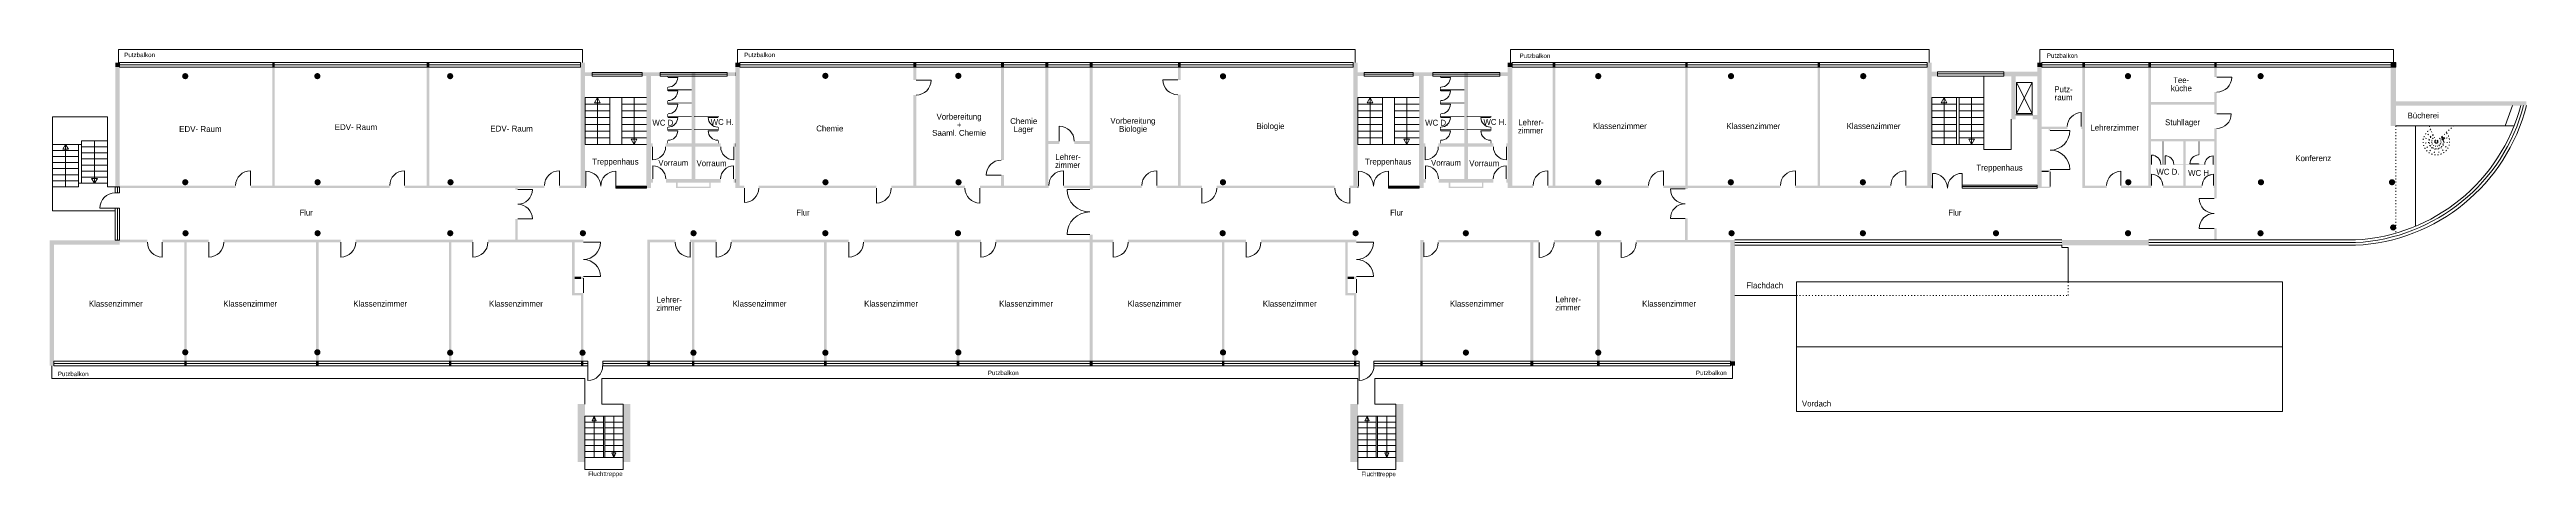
# Model space of a CAD drawing. Header units: inches. Extents: x 6025 to 173895, y 48950 to 78000.
import ezdxf

# ---------------------------------------------------------------- set-up
doc = ezdxf.new("R2010")
doc.units = ezdxf.units.IN
doc.header["$LTSCALE"] = 150
doc.header["$MEASUREMENT"] = 0
doc.header["$PDMODE"] = 34
doc.header["$PDSIZE"] = 5
for name, pattern in [('Punktlinie', [1.4, 0.4, -1]), ('Standardmuster', [0]), ('Volllinie', [0])]:
    doc.linetypes.add(name, pattern=pattern)
doc.layers.add('Grundebene', color=7, linetype='Continuous')
doc.styles.add('ARIAL', font='arial.ttf', dxfattribs={"height": 0.2})

# ---------------------------------------------------------------- blocks, each defined once
blk = doc.blocks.new('door-7B')
at = {"layer": 'Grundebene', "color": 18, "linetype": 'Standardmuster', "lineweight": 13, "true_color": 0x000000}
blk.add_line((10474, 67231), (9435, 67231), dxfattribs=at)
blk.add_arc((10474, 67231), 1039, 90, 180, dxfattribs=at)
blk = doc.blocks.new('win-83')
at = {"layer": 'Grundebene', "color": 18, "linetype": 'Standardmuster', "lineweight": 13, "true_color": 0x000000}
for p, q in [((10774, 67231), (10474, 67231)), ((10474, 65050), (10474, 67231)), ((10624, 65050), (10624, 67231)), ((10774, 65050), (10774, 67231)), ((10474, 65050), (10774, 65050))]:
    blk.add_line(p, q, dxfattribs=at)
blk = doc.blocks.new('win-8E')
at = {"layer": 'Grundebene', "color": 18, "linetype": 'Standardmuster', "lineweight": 13, "true_color": 0x000000}
for p, q in [((10774, 68677), (10474, 68677)), ((10474, 68270), (10474, 68677)), ((10474, 68270), (10774, 68270)), ((10624, 68270), (10624, 68677)), ((10774, 68270), (10774, 68677))]:
    blk.add_line(p, q, dxfattribs=at)
blk = doc.blocks.new('win-99')
at = {"layer": 'Grundebene', "color": 18, "linetype": 'Standardmuster', "lineweight": 13, "true_color": 0x000000}
for p, q in [((105154, 77110), (105154, 76810)), ((133285, 77110), (105154, 77110)), ((133285, 76960), (105154, 76960)), ((133285, 76810), (105154, 76810)), ((133285, 76810), (133285, 77110))]:
    blk.add_line(p, q, dxfattribs=at)
blk = doc.blocks.new('win-A4')
at = {"layer": 'Grundebene', "color": 18, "linetype": 'Standardmuster', "lineweight": 13, "true_color": 0x000000}
for p, q in [((52804, 77110), (52804, 76810)), ((94383, 77110), (52804, 77110)), ((94383, 76960), (52804, 76960)), ((94383, 76810), (52804, 76810)), ((94383, 76810), (94383, 77110))]:
    blk.add_line(p, q, dxfattribs=at)
blk = doc.blocks.new('win-AF')
at = {"layer": 'Grundebene', "color": 18, "linetype": 'Standardmuster', "lineweight": 13, "true_color": 0x000000}
for p, q in [((10774, 77110), (10774, 76810)), ((42016, 77110), (10774, 77110)), ((42016, 76960), (10774, 76960)), ((42016, 76810), (10774, 76810)), ((42016, 76810), (42016, 77110))]:
    blk.add_line(p, q, dxfattribs=at)
blk = doc.blocks.new('door-125')
at = {"layer": 'Grundebene', "color": 18, "linetype": 'Standardmuster', "lineweight": 13, "true_color": 0x000000}
for p, q in [((133648, 68590), (133648, 69593)), ((135655, 68590), (135655, 69593))]:
    blk.add_line(p, q, dxfattribs=at)
for centre, start, end in [((133648, 68590), 0, 90), ((135655, 68590), 90, 180)]:
    blk.add_arc(centre, 1003, start, end, dxfattribs=at)
blk = doc.blocks.new('door-172')
at = {"layer": 'Grundebene', "color": 18, "linetype": 'Standardmuster', "lineweight": 13, "true_color": 0x000000}
blk.add_line((99165.428051, 64900), (99165.428051, 63925.428051), dxfattribs=at)
blk.add_arc((99165.428051, 64900), 974.571949, 270, 0, dxfattribs=at)
blk = doc.blocks.new('door-1AB')
at = {"layer": 'Grundebene', "color": 18, "linetype": 'Standardmuster', "lineweight": 13, "true_color": 0x000000}
for p, q in [((94734, 68720), (94734, 69735)), ((96764, 68720), (96764, 69735))]:
    blk.add_line(p, q, dxfattribs=at)
for centre, start, end in [((94734, 68720), 0, 90), ((96764, 68720), 90, 180)]:
    blk.add_arc(centre, 1015, start, end, dxfattribs=at)
blk = doc.blocks.new('win-1B5')
at = {"layer": 'Grundebene', "color": 18, "linetype": 'Standardmuster', "lineweight": 13, "true_color": 0x000000}
for p, q in [((96764, 68720), (96764, 68590)), ((96764, 68720), (98845, 68720)), ((96764, 68655), (98845, 68655)), ((96764, 68590), (98845, 68590)), ((98845, 68590), (98845, 68720))]:
    blk.add_line(p, q, dxfattribs=at)
blk = doc.blocks.new('door-1C0')
at = {"layer": 'Grundebene', "color": 18, "linetype": 'Standardmuster', "lineweight": 13, "true_color": 0x000000}
blk.add_line((99261, 71398), (99261, 70513), dxfattribs=at)
blk.add_arc((99261, 71398), 885, 270, 0, dxfattribs=at)
blk = doc.blocks.new('door-1C8')
at = {"layer": 'Grundebene', "color": 18, "linetype": 'Standardmuster', "lineweight": 13, "true_color": 0x000000}
blk.add_line((99280, 69210), (99280, 70095), dxfattribs=at)
blk.add_arc((99280, 69210), 885, 0, 90, dxfattribs=at)
blk = doc.blocks.new('door-1D0')
at = {"layer": 'Grundebene', "color": 18, "linetype": 'Standardmuster', "lineweight": 13, "true_color": 0x000000}
blk.add_line((104753, 69210), (104753, 70095), dxfattribs=at)
blk.add_arc((104753, 69210), 885, 90, 180, dxfattribs=at)
blk = doc.blocks.new('door-1D8')
at = {"layer": 'Grundebene', "color": 18, "linetype": 'Standardmuster', "lineweight": 13, "true_color": 0x000000}
blk.add_line((104762, 71398), (104762, 70513), dxfattribs=at)
blk.add_arc((104762, 71398), 885, 180, 270, dxfattribs=at)
blk = doc.blocks.new('win-1F9')
at = {"layer": 'Grundebene', "color": 18, "linetype": 'Standardmuster', "lineweight": 13, "true_color": 0x000000}
for p, q in [((99769, 76439), (99769, 76199)), ((99769, 76439), (104323, 76439)), ((99769, 76319), (104323, 76319)), ((99769, 76199), (104323, 76199)), ((104323, 76199), (104323, 76439))]:
    blk.add_line(p, q, dxfattribs=at)
blk = doc.blocks.new('door-21D')
at = {"layer": 'Grundebene', "color": 18, "linetype": 'Standardmuster', "lineweight": 13, "true_color": 0x000000}
blk.add_line((100310, 72488), (100964, 72488), dxfattribs=at)
blk.add_arc((100310, 72488), 654, 270, 0, dxfattribs=at)
blk = doc.blocks.new('door-230')
at = {"layer": 'Grundebene', "color": 18, "linetype": 'Standardmuster', "lineweight": 13, "true_color": 0x000000}
blk.add_line((100310, 73385), (100964, 73385), dxfattribs=at)
blk.add_arc((100310, 73385), 654, 270, 0, dxfattribs=at)
blk = doc.blocks.new('door-243')
at = {"layer": 'Grundebene', "color": 18, "linetype": 'Standardmuster', "lineweight": 13, "true_color": 0x000000}
blk.add_line((100310, 74286), (100964, 74286), dxfattribs=at)
blk.add_arc((100310, 74286), 654, 270, 0, dxfattribs=at)
blk = doc.blocks.new('door-256')
at = {"layer": 'Grundebene', "color": 18, "linetype": 'Standardmuster', "lineweight": 13, "true_color": 0x000000}
blk.add_line((100310, 75187), (100964, 75187), dxfattribs=at)
blk.add_arc((100310, 75187), 654, 270, 0, dxfattribs=at)
blk = doc.blocks.new('door-269')
at = {"layer": 'Grundebene', "color": 18, "linetype": 'Standardmuster', "lineweight": 13, "true_color": 0x000000}
blk.add_line((100310, 76098), (100964, 76098), dxfattribs=at)
blk.add_arc((100310, 76098), 654, 270, 0, dxfattribs=at)
blk = doc.blocks.new('door-287')
at = {"layer": 'Grundebene', "color": 18, "linetype": 'Standardmuster', "lineweight": 13, "true_color": 0x000000}
blk.add_line((103685, 73385), (103031, 73385), dxfattribs=at)
blk.add_arc((103685, 73385), 654, 180, 270, dxfattribs=at)
blk = doc.blocks.new('door-28F')
at = {"layer": 'Grundebene', "color": 18, "linetype": 'Standardmuster', "lineweight": 13, "true_color": 0x000000}
blk.add_line((103685, 72488), (103031, 72488), dxfattribs=at)
blk.add_arc((103685, 72488), 654, 180, 270, dxfattribs=at)
blk = doc.blocks.new('door-2E0')
at = {"layer": 'Grundebene', "color": 18, "linetype": 'Standardmuster', "lineweight": 13, "true_color": 0x000000}
for p, q in [((94595, 64917), (95761, 64917)), ((94595, 62586), (95761, 62586))]:
    blk.add_line(p, q, dxfattribs=at)
for centre, start, end in [((94595, 64917), 270, 0), ((94595, 62586), 0, 90)]:
    blk.add_arc(centre, 1166, start, end, dxfattribs=at)
blk = doc.blocks.new('door-2EA')
at = {"layer": 'Grundebene', "color": 18, "linetype": 'Standardmuster', "lineweight": 13, "true_color": 0x000000}
blk.add_line((87115, 64915), (87115, 63905), dxfattribs=at)
blk.add_arc((87115, 64915), 1010, 270, 0, dxfattribs=at)
blk = doc.blocks.new('door-2F2')
at = {"layer": 'Grundebene', "color": 18, "linetype": 'Standardmuster', "lineweight": 13, "true_color": 0x000000}
blk.add_line((78113, 64915), (78113, 63905), dxfattribs=at)
blk.add_arc((78113, 64915), 1010, 270, 0, dxfattribs=at)
blk = doc.blocks.new('door-2FA')
at = {"layer": 'Grundebene', "color": 18, "linetype": 'Standardmuster', "lineweight": 13, "true_color": 0x000000}
blk.add_line((69147, 64915), (69147, 63905), dxfattribs=at)
blk.add_arc((69147, 64915), 1010, 270, 0, dxfattribs=at)
blk = doc.blocks.new('door-302')
at = {"layer": 'Grundebene', "color": 18, "linetype": 'Standardmuster', "lineweight": 13, "true_color": 0x000000}
blk.add_line((60187, 64915), (60187, 63905), dxfattribs=at)
blk.add_arc((60187, 64915), 1010, 270, 0, dxfattribs=at)
blk = doc.blocks.new('door-30A')
at = {"layer": 'Grundebene', "color": 18, "linetype": 'Standardmuster', "lineweight": 13, "true_color": 0x000000}
blk.add_line((51215, 64915), (51215, 63905), dxfattribs=at)
blk.add_arc((51215, 64915), 1010, 270, 0, dxfattribs=at)
blk = doc.blocks.new('door-312')
at = {"layer": 'Grundebene', "color": 18, "linetype": 'Standardmuster', "lineweight": 13, "true_color": 0x000000}
blk.add_line((49442, 64915), (49442, 63905), dxfattribs=at)
blk.add_arc((49442, 64915), 1010, 180, 270, dxfattribs=at)
blk = doc.blocks.new('door-36C')
at = {"layer": 'Grundebene', "color": 18, "linetype": 'Standardmuster', "lineweight": 13, "true_color": 0x000000}
for p, q in [((42367, 68720), (42367, 69735)), ((44397, 68720), (44397, 69735))]:
    blk.add_line(p, q, dxfattribs=at)
for centre, start, end in [((42367, 68720), 0, 90), ((44397, 68720), 90, 180)]:
    blk.add_arc(centre, 1015, start, end, dxfattribs=at)
blk = doc.blocks.new('win-376')
at = {"layer": 'Grundebene', "color": 18, "linetype": 'Standardmuster', "lineweight": 13, "true_color": 0x000000}
for p, q in [((44397, 68720), (44397, 68590)), ((44397, 68720), (46478, 68720)), ((44397, 68655), (46478, 68655)), ((44397, 68590), (46478, 68590)), ((46478, 68590), (46478, 68720))]:
    blk.add_line(p, q, dxfattribs=at)
blk = doc.blocks.new('door-381')
at = {"layer": 'Grundebene', "color": 18, "linetype": 'Standardmuster', "lineweight": 13, "true_color": 0x000000}
blk.add_line((46894, 71398), (46894, 70513), dxfattribs=at)
blk.add_arc((46894, 71398), 885, 270, 0, dxfattribs=at)
blk = doc.blocks.new('door-389')
at = {"layer": 'Grundebene', "color": 18, "linetype": 'Standardmuster', "lineweight": 13, "true_color": 0x000000}
blk.add_line((46913, 69210), (46913, 70095), dxfattribs=at)
blk.add_arc((46913, 69210), 885, 0, 90, dxfattribs=at)
blk = doc.blocks.new('door-391')
at = {"layer": 'Grundebene', "color": 18, "linetype": 'Standardmuster', "lineweight": 13, "true_color": 0x000000}
blk.add_line((52386, 69210), (52386, 70095), dxfattribs=at)
blk.add_arc((52386, 69210), 885, 90, 180, dxfattribs=at)
blk = doc.blocks.new('door-399')
at = {"layer": 'Grundebene', "color": 18, "linetype": 'Standardmuster', "lineweight": 13, "true_color": 0x000000}
blk.add_line((52395, 71398), (52395, 70513), dxfattribs=at)
blk.add_arc((52395, 71398), 885, 180, 270, dxfattribs=at)
blk = doc.blocks.new('win-3BA')
at = {"layer": 'Grundebene', "color": 18, "linetype": 'Standardmuster', "lineweight": 13, "true_color": 0x000000}
for p, q in [((47402, 76439), (47402, 76199)), ((47402, 76439), (51956, 76439)), ((47402, 76319), (51956, 76319)), ((47402, 76199), (51956, 76199)), ((51956, 76199), (51956, 76439))]:
    blk.add_line(p, q, dxfattribs=at)
blk = doc.blocks.new('door-3DE')
at = {"layer": 'Grundebene', "color": 18, "linetype": 'Standardmuster', "lineweight": 13, "true_color": 0x000000}
blk.add_line((47943, 72488), (48597, 72488), dxfattribs=at)
blk.add_arc((47943, 72488), 654, 270, 0, dxfattribs=at)
blk = doc.blocks.new('door-3F1')
at = {"layer": 'Grundebene', "color": 18, "linetype": 'Standardmuster', "lineweight": 13, "true_color": 0x000000}
blk.add_line((47943, 73385), (48597, 73385), dxfattribs=at)
blk.add_arc((47943, 73385), 654, 270, 0, dxfattribs=at)
blk = doc.blocks.new('door-404')
at = {"layer": 'Grundebene', "color": 18, "linetype": 'Standardmuster', "lineweight": 13, "true_color": 0x000000}
blk.add_line((47943, 74286), (48597, 74286), dxfattribs=at)
blk.add_arc((47943, 74286), 654, 270, 0, dxfattribs=at)
blk = doc.blocks.new('door-417')
at = {"layer": 'Grundebene', "color": 18, "linetype": 'Standardmuster', "lineweight": 13, "true_color": 0x000000}
blk.add_line((47943, 75187), (48597, 75187), dxfattribs=at)
blk.add_arc((47943, 75187), 654, 270, 0, dxfattribs=at)
blk = doc.blocks.new('door-42A')
at = {"layer": 'Grundebene', "color": 18, "linetype": 'Standardmuster', "lineweight": 13, "true_color": 0x000000}
blk.add_line((47943, 76098), (48597, 76098), dxfattribs=at)
blk.add_arc((47943, 76098), 654, 270, 0, dxfattribs=at)
blk = doc.blocks.new('door-448')
at = {"layer": 'Grundebene', "color": 18, "linetype": 'Standardmuster', "lineweight": 13, "true_color": 0x000000}
blk.add_line((51318, 73385), (50664, 73385), dxfattribs=at)
blk.add_arc((51318, 73385), 654, 180, 270, dxfattribs=at)
blk = doc.blocks.new('door-450')
at = {"layer": 'Grundebene', "color": 18, "linetype": 'Standardmuster', "lineweight": 13, "true_color": 0x000000}
blk.add_line((51318, 72488), (50664, 72488), dxfattribs=at)
blk.add_arc((51318, 72488), 654, 180, 270, dxfattribs=at)
blk = doc.blocks.new('door-473')
at = {"layer": 'Grundebene', "color": 18, "linetype": 'Standardmuster', "lineweight": 13, "true_color": 0x000000}
for p, q in [((42204, 64917), (43370, 64917)), ((42204, 62586), (43370, 62586))]:
    blk.add_line(p, q, dxfattribs=at)
for centre, start, end in [((42204, 64917), 270, 0), ((42204, 62586), 0, 90)]:
    blk.add_arc(centre, 1166, start, end, dxfattribs=at)
blk = doc.blocks.new('door-4AB')
at = {"layer": 'Grundebene', "color": 18, "linetype": 'Standardmuster', "lineweight": 13, "true_color": 0x000000}
blk.add_line((34722, 64915), (34722, 63905), dxfattribs=at)
blk.add_arc((34722, 64915), 1010, 270, 0, dxfattribs=at)
blk = doc.blocks.new('door-4B3')
at = {"layer": 'Grundebene', "color": 18, "linetype": 'Standardmuster', "lineweight": 13, "true_color": 0x000000}
blk.add_line((25763, 64915), (25763, 63905), dxfattribs=at)
blk.add_arc((25763, 64915), 1010, 270, 0, dxfattribs=at)
blk = doc.blocks.new('door-4BB')
at = {"layer": 'Grundebene', "color": 18, "linetype": 'Standardmuster', "lineweight": 13, "true_color": 0x000000}
blk.add_line((16821, 64915), (16821, 63905), dxfattribs=at)
blk.add_arc((16821, 64915), 1010, 270, 0, dxfattribs=at)
blk = doc.blocks.new('door-4C3')
at = {"layer": 'Grundebene', "color": 18, "linetype": 'Standardmuster', "lineweight": 13, "true_color": 0x000000}
blk.add_line((13666, 64915), (13666, 63905), dxfattribs=at)
blk.add_arc((13666, 64915), 1010, 180, 270, dxfattribs=at)
blk = doc.blocks.new('door-4EB')
at = {"layer": 'Grundebene', "color": 18, "linetype": 'Standardmuster', "lineweight": 13, "true_color": 0x000000}
blk.add_line((40578, 68760), (40578, 69770), dxfattribs=at)
blk.add_arc((40578, 68760), 1010, 90, 180, dxfattribs=at)
blk = doc.blocks.new('door-4F3')
at = {"layer": 'Grundebene', "color": 18, "linetype": 'Standardmuster', "lineweight": 13, "true_color": 0x000000}
blk.add_line((30092, 68760), (30092, 69770), dxfattribs=at)
blk.add_arc((30092, 68760), 1010, 90, 180, dxfattribs=at)
blk = doc.blocks.new('door-4FB')
at = {"layer": 'Grundebene', "color": 18, "linetype": 'Standardmuster', "lineweight": 13, "true_color": 0x000000}
blk.add_line((19649, 68760), (19649, 69770), dxfattribs=at)
blk.add_arc((19649, 68760), 1010, 90, 180, dxfattribs=at)
blk = doc.blocks.new('door-50C')
at = {"layer": 'Grundebene', "color": 18, "linetype": 'Standardmuster', "lineweight": 13, "true_color": 0x000000}
for p, q in [((37760, 68491), (38754, 68491)), ((37760, 66503), (38754, 66503))]:
    blk.add_line(p, q, dxfattribs=at)
for centre, start, end in [((37760, 68491), 270, 0), ((37760, 66503), 0, 90)]:
    blk.add_arc(centre, 994, start, end, dxfattribs=at)
blk = doc.blocks.new('win-583')
at = {"layer": 'Grundebene', "color": 18, "linetype": 'Standardmuster', "lineweight": 13, "true_color": 0x000000}
for p, q in [((135655, 68790), (135655, 68590)), ((135655, 68790), (140745, 68790)), ((135655, 68690), (140745, 68690)), ((135655, 68590), (140745, 68590)), ((140745, 68590), (140745, 68790))]:
    blk.add_line(p, q, dxfattribs=at)
blk = doc.blocks.new('door-597')
at = {"layer": 'Grundebene', "color": 18, "linetype": 'Standardmuster', "lineweight": 13, "true_color": 0x000000}
blk.add_line((42502, 56540), (42502, 55530), dxfattribs=at)
blk.add_arc((42502, 56540), 1010, 270, 0, dxfattribs=at)
blk = doc.blocks.new('win-5AC')
at = {"layer": 'Grundebene', "color": 18, "linetype": 'Standardmuster', "lineweight": 13, "true_color": 0x000000}
for p, q in [((42803, 76439), (42803, 76199)), ((42803, 76439), (46194, 76439)), ((42803, 76319), (46194, 76319)), ((42803, 76199), (46194, 76199)), ((46194, 76199), (46194, 76439))]:
    blk.add_line(p, q, dxfattribs=at)
blk = doc.blocks.new('door-5B7')
at = {"layer": 'Grundebene', "color": 18, "linetype": 'Standardmuster', "lineweight": 13, "true_color": 0x000000}
blk.add_line((53116, 68590), (53116, 67616), dxfattribs=at)
blk.add_arc((53116, 68590), 974, 270, 0, dxfattribs=at)
blk = doc.blocks.new('door-5CA')
at = {"layer": 'Grundebene', "color": 18, "linetype": 'Standardmuster', "lineweight": 13, "true_color": 0x000000}
blk.add_line((94787, 56540), (94787, 55540), dxfattribs=at)
blk.add_arc((94787, 56540), 1000, 270, 0, dxfattribs=at)
blk = doc.blocks.new('door-5F2')
at = {"layer": 'Grundebene', "color": 18, "linetype": 'Standardmuster', "lineweight": 13, "true_color": 0x000000}
blk.add_line((94143, 68590), (94143, 67580), dxfattribs=at)
blk.add_arc((94143, 68590), 1010, 180, 270, dxfattribs=at)
blk = doc.blocks.new('door-5FA')
at = {"layer": 'Grundebene', "color": 18, "linetype": 'Standardmuster', "lineweight": 13, "true_color": 0x000000}
blk.add_line((81061, 68760), (81061, 69770), dxfattribs=at)
blk.add_arc((81061, 68760), 1010, 90, 180, dxfattribs=at)
blk = doc.blocks.new('door-602')
at = {"layer": 'Grundebene', "color": 18, "linetype": 'Standardmuster', "lineweight": 13, "true_color": 0x000000}
blk.add_line((74755, 68760), (74755, 69770), dxfattribs=at)
blk.add_arc((74755, 68760), 1010, 90, 180, dxfattribs=at)
blk = doc.blocks.new('door-60A')
at = {"layer": 'Grundebene', "color": 18, "linetype": 'Standardmuster', "lineweight": 13, "true_color": 0x000000}
blk.add_line((70514, 69478), (69504, 69478), dxfattribs=at)
blk.add_arc((70514, 69478), 1010, 90, 180, dxfattribs=at)
blk = doc.blocks.new('door-612')
at = {"layer": 'Grundebene', "color": 18, "linetype": 'Standardmuster', "lineweight": 13, "true_color": 0x000000}
blk.add_line((62063, 68590), (62063, 67580), dxfattribs=at)
blk.add_arc((62063, 68590), 1010, 270, 0, dxfattribs=at)
blk = doc.blocks.new('door-61A')
at = {"layer": 'Grundebene', "color": 18, "linetype": 'Standardmuster', "lineweight": 13, "true_color": 0x000000}
blk.add_line((64760, 75917), (65770, 75917), dxfattribs=at)
blk.add_arc((64760, 75917), 1010, 270, 0, dxfattribs=at)
blk = doc.blocks.new('door-622')
at = {"layer": 'Grundebene', "color": 18, "linetype": 'Standardmuster', "lineweight": 13, "true_color": 0x000000}
blk.add_line((82495, 75933), (81485, 75933), dxfattribs=at)
blk.add_arc((82495, 75933), 1010, 180, 270, dxfattribs=at)
blk = doc.blocks.new('door-633')
at = {"layer": 'Grundebene', "color": 18, "linetype": 'Standardmuster', "lineweight": 13, "true_color": 0x000000}
blk.add_line((74460, 71783), (74460, 72793), dxfattribs=at)
blk.add_arc((74460, 71783), 1010, 0, 90, dxfattribs=at)
blk = doc.blocks.new('door-63B')
at = {"layer": 'Grundebene', "color": 18, "linetype": 'Standardmuster', "lineweight": 13, "true_color": 0x000000}
for p, q in [((76521, 68504), (74987, 68504)), ((76521, 65436), (74987, 65436))]:
    blk.add_line(p, q, dxfattribs=at)
for centre, start, end in [((76521, 68504), 180, 270), ((76521, 65436), 90, 180)]:
    blk.add_arc(centre, 1534, start, end, dxfattribs=at)
blk = doc.blocks.new('door-645')
at = {"layer": 'Grundebene', "color": 18, "linetype": 'Standardmuster', "lineweight": 13, "true_color": 0x000000}
blk.add_line((106981, 64900), (106981, 63890), dxfattribs=at)
blk.add_arc((106981, 64900), 1010, 270, 0, dxfattribs=at)
blk = doc.blocks.new('door-64D')
at = {"layer": 'Grundebene', "color": 18, "linetype": 'Standardmuster', "lineweight": 13, "true_color": 0x000000}
blk.add_line((112550, 64900), (112550, 63890), dxfattribs=at)
blk.add_arc((112550, 64900), 1010, 270, 0, dxfattribs=at)
blk = doc.blocks.new('win-65F')
at = {"layer": 'Grundebene', "color": 18, "linetype": 'Standardmuster', "lineweight": 13, "true_color": 0x000000}
for p, q in [((95120, 76439), (95120, 76199)), ((95120, 76439), (98447, 76439)), ((95120, 76319), (98447, 76319)), ((95120, 76199), (98447, 76199)), ((98447, 76199), (98447, 76439))]:
    blk.add_line(p, q, dxfattribs=at)
blk = doc.blocks.new('door-68E')
at = {"layer": 'Grundebene', "color": 18, "linetype": 'Standardmuster', "lineweight": 13, "true_color": 0x000000}
blk.add_line((107579, 68760), (107579, 69770), dxfattribs=at)
blk.add_arc((107579, 68760), 1010, 90, 180, dxfattribs=at)
blk = doc.blocks.new('door-696')
at = {"layer": 'Grundebene', "color": 18, "linetype": 'Standardmuster', "lineweight": 13, "true_color": 0x000000}
blk.add_line((115405, 68760), (115405, 69770), dxfattribs=at)
blk.add_arc((115405, 68760), 1010, 90, 180, dxfattribs=at)
blk = doc.blocks.new('door-69E')
at = {"layer": 'Grundebene', "color": 18, "linetype": 'Standardmuster', "lineweight": 13, "true_color": 0x000000}
blk.add_line((124345, 68760), (124345, 69770), dxfattribs=at)
blk.add_arc((124345, 68760), 1010, 90, 180, dxfattribs=at)
blk = doc.blocks.new('door-6A6')
at = {"layer": 'Grundebene', "color": 18, "linetype": 'Standardmuster', "lineweight": 13, "true_color": 0x000000}
blk.add_line((131823, 68760), (131823, 69770), dxfattribs=at)
blk.add_arc((131823, 68760), 1010, 90, 180, dxfattribs=at)
blk = doc.blocks.new('door-6B7')
at = {"layer": 'Grundebene', "color": 18, "linetype": 'Standardmuster', "lineweight": 13, "true_color": 0x000000}
for p, q in [((116876, 68532), (115876, 68532)), ((116876, 66532), (115876, 66532))]:
    blk.add_line(p, q, dxfattribs=at)
for centre, start, end in [((116876, 68532), 180, 270), ((116876, 66532), 90, 180)]:
    blk.add_arc(centre, 1000, start, end, dxfattribs=at)
blk = doc.blocks.new('win-6DA')
at = {"layer": 'Grundebene', "color": 18, "linetype": 'Standardmuster', "lineweight": 13, "true_color": 0x000000}
for p, q in [((133971, 76487), (133971, 76187)), ((133971, 76487), (138472, 76487)), ((133971, 76337), (138472, 76337)), ((133971, 76187), (138472, 76187)), ((138472, 76187), (138472, 76487))]:
    blk.add_line(p, q, dxfattribs=at)
blk = doc.blocks.new('door-761')
at = {"layer": 'Grundebene', "color": 18, "linetype": 'Standardmuster', "lineweight": 13, "true_color": 0x000000}
blk.add_line((143717, 72770), (143717, 73713), dxfattribs=at)
blk.add_arc((143717, 72770), 943, 90, 180, dxfattribs=at)
blk = doc.blocks.new('door-769')
at = {"layer": 'Grundebene', "color": 18, "linetype": 'Standardmuster', "lineweight": 13, "true_color": 0x000000}
blk.add_line((146412, 68760), (146412, 69735), dxfattribs=at)
blk.add_arc((146412, 68760), 975, 90, 180, dxfattribs=at)
blk = doc.blocks.new('door-771')
at = {"layer": 'Grundebene', "color": 18, "linetype": 'Standardmuster', "lineweight": 13, "true_color": 0x000000}
blk.add_line((152903, 76127), (153927, 76127), dxfattribs=at)
blk.add_arc((152903, 76127), 1024, 270, 0, dxfattribs=at)
blk = doc.blocks.new('door-779')
at = {"layer": 'Grundebene', "color": 18, "linetype": 'Standardmuster', "lineweight": 13, "true_color": 0x000000}
blk.add_line((152903, 73621), (153884, 73621), dxfattribs=at)
blk.add_arc((152903, 73621), 981, 270, 0, dxfattribs=at)
blk = doc.blocks.new('door-781')
at = {"layer": 'Grundebene', "color": 18, "linetype": 'Standardmuster', "lineweight": 13, "true_color": 0x000000}
blk.add_line((148476, 68760), (148476, 69536), dxfattribs=at)
blk.add_arc((148476, 68760), 776, 0, 90, dxfattribs=at)
blk = doc.blocks.new('door-789')
at = {"layer": 'Grundebene', "color": 18, "linetype": 'Standardmuster', "lineweight": 13, "true_color": 0x000000}
blk.add_line((148481, 70202), (148481, 70830), dxfattribs=at)
blk.add_arc((148481, 70202), 628, 0, 90, dxfattribs=at)
blk = doc.blocks.new('door-791')
at = {"layer": 'Grundebene', "color": 18, "linetype": 'Standardmuster', "lineweight": 13, "true_color": 0x000000}
blk.add_line((149404, 70202), (149404, 70791), dxfattribs=at)
blk.add_arc((149404, 70202), 589, 0, 90, dxfattribs=at)
blk = doc.blocks.new('door-799')
at = {"layer": 'Grundebene', "color": 18, "linetype": 'Standardmuster', "lineweight": 13, "true_color": 0x000000}
blk.add_line((152687, 68760), (152687, 69534), dxfattribs=at)
blk.add_arc((152687, 68760), 774, 90, 180, dxfattribs=at)
blk = doc.blocks.new('door-7A1')
at = {"layer": 'Grundebene', "color": 18, "linetype": 'Standardmuster', "lineweight": 13, "true_color": 0x000000}
blk.add_line((152665, 70202), (152665, 70773), dxfattribs=at)
blk.add_arc((152665, 70202), 571, 90, 180, dxfattribs=at)
blk = doc.blocks.new('door-7A9')
at = {"layer": 'Grundebene', "color": 18, "linetype": 'Standardmuster', "lineweight": 13, "true_color": 0x000000}
blk.add_line((151679, 70241), (151080, 70241), dxfattribs=at)
blk.add_arc((151679, 70241), 598, 90, 180, dxfattribs=at)
blk = doc.blocks.new('door-7B1')
at = {"layer": 'Grundebene', "color": 18, "linetype": 'Standardmuster', "lineweight": 13, "true_color": 0x000000}
for p, q in [((141623, 72496), (142947, 72496)), ((141623, 69848), (142947, 69848))]:
    blk.add_line(p, q, dxfattribs=at)
for centre, start, end in [((141623, 72496), 270, 0), ((141623, 69848), 0, 90)]:
    blk.add_arc(centre, 1324, start, end, dxfattribs=at)
blk = doc.blocks.new('door-7BB')
at = {"layer": 'Grundebene', "color": 18, "linetype": 'Standardmuster', "lineweight": 13, "true_color": 0x000000}
for p, q in [((152733, 67888), (151716, 67888)), ((152733, 65854), (151716, 65854))]:
    blk.add_line(p, q, dxfattribs=at)
for centre, start, end in [((152733, 67888), 180, 270), ((152733, 65854), 90, 180)]:
    blk.add_arc(centre, 1017, start, end, dxfattribs=at)
blk = doc.blocks.new('door-8A4')
at = {"layer": 'Grundebene', "color": 18, "linetype": 'Standardmuster', "lineweight": 13, "true_color": 0x000000}
blk.add_line((69075, 68590), (69075, 67580), dxfattribs=at)
blk.add_arc((69075, 68590), 1010, 180, 270, dxfattribs=at)
blk = doc.blocks.new('door-8AC')
at = {"layer": 'Grundebene', "color": 18, "linetype": 'Standardmuster', "lineweight": 13, "true_color": 0x000000}
blk.add_line((84122, 68590), (84122, 67580), dxfattribs=at)
blk.add_arc((84122, 68590), 1010, 270, 0, dxfattribs=at)

msp = doc.modelspace()

# ---------------------------------------------------------------- hatches: boundary and pattern name
at = {"layer": 'Grundebene', "true_color": 0x000000, "transparency": 33554687}
for points in [[(10774, 76810), (10774, 77110), (10474, 77110), (10474, 76810)], [(21114, 77110), (21284, 77110), (21284, 76810), (21114, 76810)], [(21284, 76810), (21284, 68760), (21114, 68760), (21114, 76810)], [(31589, 77110), (31759, 77110), (31759, 76810), (31589, 76810)], [(31759, 76810), (31759, 68760), (31589, 68760), (31589, 76810)], [(42016, 68590), (42016, 77110), (42316, 77110), (42316, 68590)], [(46778, 76199), (46778, 68590), (46478, 68590), (46478, 76199)], [(49789, 76439), (49789, 68970), (49549, 68970), (49549, 76439)], [(52488, 76199), (52505, 76199), (52505, 76439), (52488, 76439)], [(52804, 76810), (52804, 77110), (52505, 77110), (52505, 76810)], [(52805, 76810), (52805, 68590), (52505, 68590), (52505, 76810)], [(64560, 77110), (64760, 77110), (64760, 76810), (64560, 76810)], [(70514, 77110), (70714, 77110), (70714, 76810), (70514, 76810)], [(73511, 77110), (73711, 77110), (73711, 76810), (73511, 76810)], [(73511, 68760), (73511, 76810), (73711, 76810), (73711, 68760)], [(76521, 77110), (76721, 77110), (76721, 76810), (76521, 76810)], [(82495, 77110), (82695, 77110), (82695, 76810), (82495, 76810)], [(94383, 68590), (94383, 77110), (94683, 77110), (94683, 68590)], [(99145, 76199), (99145, 68590), (98845, 68590), (98845, 76199)], [(102156, 76439), (102156, 68970), (101916, 68970), (101916, 76439)], [(105154, 76810), (105154, 77110), (104855, 77110), (104855, 76810)], [(105155, 76810), (105155, 68590), (104855, 68590), (104855, 76810)], [(107898, 77110), (108068, 77110), (108068, 76810), (107898, 76810)], [(107898, 68760), (107898, 76810), (108068, 76810), (108068, 68760)], [(116880, 77110), (117050, 77110), (117050, 76810), (116880, 76810)], [(116880, 68760), (116880, 76810), (117050, 76810), (117050, 68760)], [(125852, 77110), (126022, 77110), (126022, 76810), (125852, 76810)], [(125852, 68760), (125852, 76810), (126022, 76810), (126022, 68760)], [(133285, 68590), (133285, 77110), (133585, 77110), (133585, 68590)], [(140745, 77110), (141045, 77110), (141045, 76810), (140745, 76810)], [(141045, 68590), (140745, 68590), (140745, 76810), (141045, 76810)], [(143803, 77110), (143973, 77110), (143973, 76810), (143803, 76810)], [(143973, 76810), (143973, 68590), (143803, 68590), (143803, 76810)], [(148273, 77110), (148443, 77110), (148443, 76810), (148273, 76810)], [(148443, 76810), (148443, 68590), (148273, 68590), (148273, 76810)], [(152733, 77110), (152903, 77110), (152903, 76810), (152733, 76810)], [(164685, 77110), (165045, 77110), (165045, 76810), (164685, 76810)], [(165045, 76810), (165045, 72810), (164685, 72810), (164685, 76810)], [(148443, 74425), (152733, 74425), (152733, 74255), (148443, 74255)], [(173895, 74190), (165045, 74190), (165045, 74490), (173895, 74490)], [(52488, 71398), (52505, 71398), (52505, 71638), (52488, 71638)], [(148443, 71925), (152733, 71925), (152733, 71755), (148443, 71755)], [(149288, 71755), (149288, 70202), (149238, 70202), (149238, 71755)], [(150803, 71755), (150803, 68760), (150633, 68760), (150633, 71755)], [(48592, 68970), (48592, 68700), (50738, 68700), (50738, 68970), (50838, 68970), (50838, 68600), (48492, 68600), (48492, 68970)], [(52488, 68970), (52505, 68970), (52505, 69210), (52488, 69210)], [(100959, 68970), (100959, 68700), (103105, 68700), (103105, 68970), (103205, 68970), (103205, 68600), (100859, 68600), (100859, 68970)], [(141045, 69785), (141523, 69785), (141523, 69685), (141045, 69685)], [(42367, 68720), (42316, 68720), (42316, 68590), (42367, 68590)], [(94734, 68720), (94683, 68720), (94683, 68590), (94734, 68590)], [(133648, 68790), (133585, 68790), (133585, 68590), (133648, 68590)], [(6325, 65050), (6325, 56540), (6025, 56540), (6025, 65050)], [(6325, 65050), (10745, 65050), (10745, 64750), (6325, 64750)], [(10774, 65085), (10474, 65085), (10474, 65048), (10774, 65048)], [(15324, 64915), (15324, 56840), (15154, 56840), (15154, 64915)], [(24258, 64915), (24258, 56840), (24088, 56840), (24088, 64915)], [(33260, 64915), (33260, 56840), (33090, 56840), (33090, 64915)], [(41615, 64915), (41615, 61480), (42034, 61480), (42034, 61310), (41445, 61310), (41445, 64915)], [(49727, 64915), (49727, 56840), (49557, 56840), (49557, 64915)], [(58685, 64915), (58685, 56840), (58515, 56840), (58515, 64915)], [(67679, 64915), (67679, 56840), (67509, 56840), (67509, 64915)], [(85649, 64915), (85649, 56840), (85479, 56840), (85479, 64915)], [(94006, 64915), (94006, 61480), (94425, 61480), (94425, 61310), (93836, 61310), (93836, 64915)], [(106383, 56840), (106383, 64900), (106583, 64900), (106583, 56840)], [(110892, 56840), (110892, 64900), (111092, 64900), (111092, 56840)], [(119945, 56840), (119945, 65070), (120245, 65070), (120245, 56840)], [(142403, 65070), (148303, 65070), (148303, 64710), (142403, 64710)], [(41615, 62586), (42034, 62586), (42034, 62416), (41615, 62416)], [(94006, 62586), (94425, 62586), (94425, 62416), (94006, 62416)], [(15154, 56840), (15324, 56840), (15324, 56540), (15154, 56540)], [(24088, 56840), (24258, 56840), (24258, 56540), (24088, 56540)], [(33090, 56840), (33260, 56840), (33260, 56540), (33090, 56540)], [(42034, 56840), (42204, 56840), (42204, 56540), (42034, 56540)], [(46540, 56840), (46710, 56840), (46710, 56540), (46540, 56540)], [(49557, 56840), (49727, 56840), (49727, 56540), (49557, 56540)], [(58515, 56840), (58685, 56840), (58685, 56540), (58515, 56540)], [(67509, 56840), (67679, 56840), (67679, 56540), (67509, 56540)], [(76521, 56840), (76721, 56840), (76721, 56540), (76521, 56540)], [(85479, 56840), (85649, 56840), (85649, 56540), (85479, 56540)], [(94425, 56840), (94595, 56840), (94595, 56540), (94425, 56540)], [(98925, 56840), (99095, 56840), (99095, 56540), (98925, 56540)], [(106383, 56840), (106583, 56840), (106583, 56540), (106383, 56540)], [(110892, 56840), (111092, 56840), (111092, 56540), (110892, 56540)], [(119945, 56840), (119945, 56540), (120245, 56540), (120245, 56840)], [(41815, 53930), (42315, 53930), (42315, 50000), (41815, 50000)], [(44895, 53930), (45395, 53930), (45395, 50000), (44895, 50000)], [(94195, 53930), (94695, 53930), (94695, 50000), (94195, 50000)], [(97275, 53930), (97775, 53930), (97775, 50000), (97275, 50000)], [(42315, 49501), (44895, 49501), (44895, 49493), (42315, 49493)], [(94695, 49501), (97275, 49501), (97275, 49493), (94695, 49493)]]:
    msp.add_hatch(color=18, dxfattribs=at).paths.add_polyline_path(points, flags=0)
h = msp.add_hatch(color=18, dxfattribs=at)
h.paths.add_polyline_path([(10774, 65050), (10474, 65050), (10474, 64750), (10774, 64750)], flags=0)
h.paths.add_polyline_path([(10474, 76810), (10774, 76810), (10774, 68677), (10474, 68677)], flags=0)
h = msp.add_hatch(color=18, dxfattribs=at)
edge = h.paths.add_edge_path(flags=0)
edge.add_arc((15222, 76190), 210, 0, 360)
h = msp.add_hatch(color=18, dxfattribs=at)
edge = h.paths.add_edge_path(flags=0)
edge.add_arc((24177, 76190), 210, 0, 360)
h = msp.add_hatch(color=18, dxfattribs=at)
edge = h.paths.add_edge_path(flags=0)
edge.add_arc((33177, 76190), 210, 0, 360)
h = msp.add_hatch(color=18, dxfattribs=at)
h.paths.add_polyline_path([(42803, 76199), (42316, 76199), (42316, 76439), (42803, 76439)], flags=0)
h.paths.add_polyline_path([(47402, 76439), (46194, 76439), (46194, 76199), (47402, 76199)], flags=0)
h.paths.add_polyline_path([(51956, 76199), (52488, 76199), (52488, 76439), (51956, 76439)], flags=0)
h = msp.add_hatch(color=18, dxfattribs=at)
h.paths.add_polyline_path([(47893, 76199), (49549, 76199), (49549, 76149), (47943, 76149), (47943, 76098), (47893, 76098)], flags=0)
h.paths.add_polyline_path([(47943, 75248), (47943, 75444), (47893, 75444), (47893, 75248)], flags=0)
h = msp.add_hatch(color=18, dxfattribs=at)
edge = h.paths.add_edge_path(flags=0)
edge.add_arc((58607, 76210), 210, 0, 360)
h = msp.add_hatch(color=18, dxfattribs=at)
h.paths.add_polyline_path([(64560, 75917), (64760, 75917), (64760, 76810), (64560, 76810)], flags=0)
h.paths.add_polyline_path([(64760, 68760), (64760, 74907), (64560, 74907), (64560, 68760)], flags=0)
h = msp.add_hatch(color=18, dxfattribs=at)
edge = h.paths.add_edge_path(flags=0)
edge.add_arc((67617, 76210), 210, 0, 360)
h = msp.add_hatch(color=18, dxfattribs=at)
h.paths.add_polyline_path([(70514, 70488), (70714, 70488), (70714, 76810), (70514, 76810)], flags=0)
h.paths.add_polyline_path([(70714, 68760), (70714, 69478), (70514, 69478), (70514, 68760)], flags=0)
h = msp.add_hatch(color=18, dxfattribs=at)
h.paths.add_polyline_path([(76521, 68504), (76721, 68504), (76721, 76810), (76521, 76810)], flags=0)
h.paths.add_polyline_path([(76721, 56840), (76721, 65436), (76521, 65436), (76521, 56840)], flags=0)
h = msp.add_hatch(color=18, dxfattribs=at)
h.paths.add_polyline_path([(82495, 75933), (82695, 75933), (82695, 76810), (82495, 76810)], flags=0)
h.paths.add_polyline_path([(82495, 68760), (82495, 74923), (82695, 74923), (82695, 68760)], flags=0)
h = msp.add_hatch(color=18, dxfattribs=at)
edge = h.paths.add_edge_path(flags=0)
edge.add_arc((85557, 76180), 210, 0, 360)
h = msp.add_hatch(color=18, dxfattribs=at)
h.paths.add_polyline_path([(95120, 76199), (94683, 76199), (94683, 76439), (95120, 76439)], flags=0)
h.paths.add_polyline_path([(99769, 76439), (98447, 76439), (98447, 76199), (99769, 76199)], flags=0)
h.paths.add_polyline_path([(104323, 76199), (104855, 76199), (104855, 76439), (104323, 76439)], flags=0)
h = msp.add_hatch(color=18, dxfattribs=at)
h.paths.add_polyline_path([(100260, 76199), (101916, 76199), (101916, 76149), (100310, 76149), (100310, 76098), (100260, 76098)], flags=0)
h.paths.add_polyline_path([(100310, 75248), (100310, 75444), (100260, 75444), (100260, 75248)], flags=0)
h = msp.add_hatch(color=18, dxfattribs=at)
edge = h.paths.add_edge_path(flags=0)
edge.add_arc((110987, 76190), 210, 0, 360)
h = msp.add_hatch(color=18, dxfattribs=at)
edge = h.paths.add_edge_path(flags=0)
edge.add_arc((119987, 76190), 210, 0, 360)
h = msp.add_hatch(color=18, dxfattribs=at)
edge = h.paths.add_edge_path(flags=0)
edge.add_arc((128947, 76190), 210, 0, 360)
h = msp.add_hatch(color=18, dxfattribs=at)
h.paths.add_polyline_path([(133971, 76187), (133585, 76187), (133585, 76487), (133971, 76487)], flags=0)
h.paths.add_polyline_path([(140745, 76487), (138472, 76487), (138472, 76187), (140745, 76187)], flags=0)
h = msp.add_hatch(color=18, dxfattribs=at)
h.paths.add_polyline_path([(138975, 76187), (139275, 76187), (139275, 73560), (139283, 73560), (139283, 73260), (138975, 73260)], flags=0)
h.paths.add_polyline_path([(140745, 73260), (140437, 73260), (140437, 73560), (140745, 73560)], flags=0)
h = msp.add_hatch(color=18, dxfattribs=at)
edge = h.paths.add_edge_path(flags=0)
edge.add_arc((146887, 76190), 210, 0, 360)
h = msp.add_hatch(color=18, dxfattribs=at)
h.paths.add_polyline_path([(152903, 75103), (152733, 75103), (152733, 73621), (152903, 73621)], flags=0)
h.paths.add_polyline_path([(152733, 65854), (152903, 65854), (152903, 65070), (152733, 65070)], flags=0)
h.paths.add_polyline_path([(152903, 67888), (152733, 67888), (152733, 72641), (152903, 72641)], flags=0)
h.paths.add_polyline_path([(152903, 76127), (152903, 76910), (152733, 76910), (152733, 76127)], flags=0)
h = msp.add_hatch(color=18, dxfattribs=at)
edge = h.paths.add_edge_path(flags=0)
edge.add_arc((155877, 76190), 210, 0, 360)
h = msp.add_hatch(color=18, dxfattribs=at)
h.paths.add_polyline_path([(47893, 75288), (49549, 75288), (49549, 75238), (47943, 75238), (47943, 75187), (47893, 75187)], flags=0)
h.paths.add_polyline_path([(47943, 74337), (47943, 74533), (47893, 74533), (47893, 74337)], flags=0)
h = msp.add_hatch(color=18, dxfattribs=at)
h.paths.add_polyline_path([(47893, 74388), (49549, 74388), (49549, 74338), (47943, 74338), (47943, 74286), (47893, 74286)], flags=0)
h.paths.add_polyline_path([(47943, 73436), (47943, 73632), (47893, 73632), (47893, 73436)], flags=0)
h = msp.add_hatch(color=18, dxfattribs=at)
h.paths.add_polyline_path([(100260, 75288), (101916, 75288), (101916, 75238), (100310, 75238), (100310, 75187), (100260, 75187)], flags=0)
h.paths.add_polyline_path([(100310, 74337), (100310, 74533), (100260, 74533), (100260, 74337)], flags=0)
h = msp.add_hatch(color=18, dxfattribs=at)
h.paths.add_polyline_path([(100260, 74388), (101916, 74388), (101916, 74338), (100310, 74338), (100310, 74286), (100260, 74286)], flags=0)
h.paths.add_polyline_path([(100310, 73436), (100310, 73632), (100260, 73632), (100260, 73436)], flags=0)
h = msp.add_hatch(color=18, dxfattribs=at)
h.paths.add_polyline_path([(47893, 73487), (49549, 73487), (49549, 73437), (47943, 73437), (47943, 73385), (47893, 73385)], flags=0)
h.paths.add_polyline_path([(47943, 72535), (47943, 72731), (47893, 72731), (47893, 72535)], flags=0)
h = msp.add_hatch(color=18, dxfattribs=at)
h.paths.add_polyline_path([(47893, 72590), (49549, 72590), (49549, 72540), (47943, 72540), (47943, 72488), (47893, 72488)], flags=0)
h.paths.add_polyline_path([(47943, 71638), (47943, 71834), (47893, 71834), (47893, 71638)], flags=0)
h = msp.add_hatch(color=18, dxfattribs=at)
h.paths.add_polyline_path([(49713, 73487), (49713, 73437), (51318, 73437), (51318, 73385), (51368, 73385), (51368, 73487)], flags=0)
h.paths.add_polyline_path([(51318, 72535), (51368, 72535), (51368, 72731), (51318, 72731)], flags=0)
h = msp.add_hatch(color=18, dxfattribs=at)
h.paths.add_polyline_path([(51368, 72590), (49713, 72590), (49713, 72540), (51318, 72540), (51318, 72488), (51368, 72488)], flags=0)
h.paths.add_polyline_path([(51318, 71638), (51318, 71834), (51368, 71834), (51368, 71638)], flags=0)
h = msp.add_hatch(color=18, dxfattribs=at)
h.paths.add_polyline_path([(100260, 73487), (101916, 73487), (101916, 73437), (100310, 73437), (100310, 73385), (100260, 73385)], flags=0)
h.paths.add_polyline_path([(100310, 72535), (100310, 72731), (100260, 72731), (100260, 72535)], flags=0)
h = msp.add_hatch(color=18, dxfattribs=at)
h.paths.add_polyline_path([(100260, 72590), (101916, 72590), (101916, 72540), (100310, 72540), (100310, 72488), (100260, 72488)], flags=0)
h.paths.add_polyline_path([(100310, 71638), (100310, 71834), (100260, 71834), (100260, 71638)], flags=0)
h = msp.add_hatch(color=18, dxfattribs=at)
h.paths.add_polyline_path([(102079, 73487), (102079, 73437), (103685, 73437), (103685, 73385), (103735, 73385), (103735, 73487)], flags=0)
h.paths.add_polyline_path([(103685, 72535), (103735, 72535), (103735, 72731), (103685, 72731)], flags=0)
h = msp.add_hatch(color=18, dxfattribs=at)
h.paths.add_polyline_path([(103735, 72590), (102079, 72590), (102079, 72540), (103685, 72540), (103685, 72488), (103735, 72488)], flags=0)
h.paths.add_polyline_path([(103685, 71638), (103685, 71834), (103735, 71834), (103735, 71638)], flags=0)
h = msp.add_hatch(color=18, dxfattribs=at)
h.paths.add_polyline_path([(143717, 72770), (143717, 72600), (143803, 72600), (143803, 72770)], flags=0)
h.paths.add_polyline_path([(141045, 72770), (142774, 72770), (142774, 72600), (141045, 72600)], flags=0)
h = msp.add_hatch(color=18, dxfattribs=at)
h.paths.add_polyline_path([(141623, 68691), (141523, 68691), (141523, 68690), (141045, 68690), (141045, 68590), (141623, 68590)], flags=0)
h.paths.add_polyline_path([(141623, 69848), (141623, 69685), (141523, 69685), (141523, 69848)], flags=0)
h.paths.add_polyline_path([(141523, 72496), (141623, 72496), (141623, 72600), (141523, 72600)], flags=0)
h = msp.add_hatch(color=18, dxfattribs=at)
h.paths.add_polyline_path([(46894, 71638), (46738, 71638), (46738, 71398), (46894, 71398)], flags=0)
h.paths.add_polyline_path([(47779, 71398), (51510, 71398), (51510, 71638), (47779, 71638)], flags=0)
h.paths.add_polyline_path([(52395, 71638), (52395, 71398), (52488, 71398), (52488, 71638)], flags=0)
h = msp.add_hatch(color=18, dxfattribs=at)
h.paths.add_polyline_path([(75470, 71783), (75470, 71583), (76521, 71583), (76521, 71783)], flags=0)
h.paths.add_polyline_path([(73711, 71583), (74460, 71583), (74460, 71783), (73711, 71783)], flags=0)
h = msp.add_hatch(color=18, dxfattribs=at)
h.paths.add_polyline_path([(99261, 71638), (99105, 71638), (99105, 71398), (99261, 71398)], flags=0)
h.paths.add_polyline_path([(100146, 71398), (103877, 71398), (103877, 71638), (100146, 71638)], flags=0)
h.paths.add_polyline_path([(104762, 71638), (104762, 71398), (104855, 71398), (104855, 71638)], flags=0)
h = msp.add_hatch(color=18, dxfattribs=at)
h.paths.add_polyline_path([(151729, 70241), (151679, 70241), (151679, 70202), (151729, 70202)], flags=0)
h.paths.add_polyline_path([(151679, 71755), (151679, 70840), (151729, 70840), (151729, 71755)], flags=0)
h = msp.add_hatch(color=18, dxfattribs=at)
edge = h.paths.add_edge_path(flags=0)
edge.add_arc((15222, 68990), 210, 0, 360)
h = msp.add_hatch(color=18, dxfattribs=at)
edge = h.paths.add_edge_path(flags=0)
edge.add_arc((24192, 68990), 210, 0, 360)
h = msp.add_hatch(color=18, dxfattribs=at)
edge = h.paths.add_edge_path(flags=0)
edge.add_arc((33202, 68990), 210, 0, 360)
h = msp.add_hatch(color=18, dxfattribs=at)
h.paths.add_polyline_path([(46913, 69210), (46738, 69210), (46738, 68970), (46913, 68970)], flags=0)
h.paths.add_polyline_path([(47798, 69210), (51501, 69210), (51501, 68970), (47798, 68970)], flags=0)
h.paths.add_polyline_path([(52386, 68970), (52386, 69210), (52488, 69210), (52488, 68970)], flags=0)
h = msp.add_hatch(color=18, dxfattribs=at)
edge = h.paths.add_edge_path(flags=0)
edge.add_arc((58612, 68990), 210, 0, 360)
h = msp.add_hatch(color=18, dxfattribs=at)
edge = h.paths.add_edge_path(flags=0)
edge.add_arc((67632, 68990), 210, 0, 360)
h = msp.add_hatch(color=18, dxfattribs=at)
edge = h.paths.add_edge_path(flags=0)
edge.add_arc((85552, 68990), 210, 0, 360)
h = msp.add_hatch(color=18, dxfattribs=at)
h.paths.add_polyline_path([(99280, 69210), (99105, 69210), (99105, 68970), (99280, 68970)], flags=0)
h.paths.add_polyline_path([(100165, 69210), (103868, 69210), (103868, 68970), (100165, 68970)], flags=0)
h.paths.add_polyline_path([(104753, 68970), (104753, 69210), (104855, 69210), (104855, 68970)], flags=0)
h = msp.add_hatch(color=18, dxfattribs=at)
edge = h.paths.add_edge_path(flags=0)
edge.add_arc((110992, 68990), 210, 0, 360)
h = msp.add_hatch(color=18, dxfattribs=at)
edge = h.paths.add_edge_path(flags=0)
edge.add_arc((119972, 68990), 210, 0, 360)
h = msp.add_hatch(color=18, dxfattribs=at)
edge = h.paths.add_edge_path(flags=0)
edge.add_arc((128922, 68990), 210, 0, 360)
h = msp.add_hatch(color=18, dxfattribs=at)
edge = h.paths.add_edge_path(flags=0)
edge.add_arc((146912, 68990), 210, 0, 360)
h = msp.add_hatch(color=18, dxfattribs=at)
h.paths.add_polyline_path([(149110, 70202), (149110, 70152), (149404, 70152), (149404, 70202)], flags=0)
h.paths.add_polyline_path([(152095, 70202), (152095, 70152), (149993, 70152), (149993, 70202)], flags=0)
h.paths.add_polyline_path([(152665, 70152), (152665, 70202), (152733, 70202), (152733, 70152)], flags=0)
h.paths.add_polyline_path([(148481, 70202), (148443, 70202), (148443, 70152), (148481, 70152)], flags=0)
h = msp.add_hatch(color=18, dxfattribs=at)
edge = h.paths.add_edge_path(flags=0)
edge.add_arc((155902, 68990), 210, 0, 360)
h = msp.add_hatch(color=18, dxfattribs=at)
edge = h.paths.add_edge_path(flags=0)
edge.add_arc((164783, 68990), 210, 0, 360)
h = msp.add_hatch(color=18, dxfattribs=at)
h.paths.add_polyline_path([(39568, 68590), (39568, 68760), (30092, 68760), (30092, 68590)], flags=0)
h.paths.add_polyline_path([(18639, 68760), (18639, 68590), (10474, 68590), (10474, 68760)], flags=0)
h.paths.add_polyline_path([(29082, 68590), (29082, 68760), (19649, 68760), (19649, 68590)], flags=0)
h.paths.add_polyline_path([(40578, 68760), (42016, 68760), (42016, 68590), (40578, 68590)], flags=0)
h = msp.add_hatch(color=18, dxfattribs=at)
h.paths.add_polyline_path([(37760, 66503), (37590, 66503), (37590, 65085), (37760, 65085)], flags=0)
h.paths.add_polyline_path([(37590, 68590), (37590, 68491), (37760, 68491), (37760, 68590)], flags=0)
h = msp.add_hatch(color=18, dxfattribs=at)
h.paths.add_polyline_path([(53116, 68590), (52805, 68590), (52805, 68760), (53116, 68760)], flags=0)
h.paths.add_polyline_path([(93133, 68590), (93133, 68760), (85132, 68760), (85132, 68590)], flags=0)
h.paths.add_polyline_path([(81061, 68760), (81061, 68590), (84122, 68590), (84122, 68760)], flags=0)
h.paths.add_polyline_path([(68065, 68760), (63073, 68760), (63073, 68590), (68065, 68590)], flags=0)
h.paths.add_polyline_path([(69075, 68590), (73745, 68590), (73745, 68760), (69075, 68760)], flags=0)
h.paths.add_polyline_path([(54090, 68590), (54090, 68760), (62063, 68760), (62063, 68590)], flags=0)
h.paths.add_polyline_path([(80051, 68590), (80051, 68760), (74755, 68760), (74755, 68590)], flags=0)
h.paths.add_polyline_path([(94383, 68760), (94143, 68760), (94143, 68590), (94383, 68590)], flags=0)
h = msp.add_hatch(color=18, dxfattribs=at)
h.paths.add_polyline_path([(107579, 68590), (114395, 68590), (114395, 68760), (107579, 68760)], flags=0)
h.paths.add_polyline_path([(124345, 68760), (130813, 68760), (130813, 68590), (124345, 68590)], flags=0)
h.paths.add_polyline_path([(131823, 68590), (131823, 68760), (133285, 68760), (133285, 68590)], flags=0)
h.paths.add_polyline_path([(123335, 68760), (123335, 68590), (115405, 68590), (115405, 68760)], flags=0)
h.paths.add_polyline_path([(105155, 68590), (105155, 68760), (106569, 68760), (106569, 68590)], flags=0)
h = msp.add_hatch(color=18, dxfattribs=at)
h.paths.add_polyline_path([(116876, 68532), (117046, 68532), (117046, 68590), (116876, 68590)], flags=0)
h.paths.add_polyline_path([(117046, 65070), (117046, 66532), (116876, 66532), (116876, 65070)], flags=0)
h = msp.add_hatch(color=18, dxfattribs=at)
h.paths.add_polyline_path([(146412, 68760), (146412, 68590), (148273, 68590), (148273, 68760)], flags=0)
h.paths.add_polyline_path([(143973, 68760), (145437, 68760), (145437, 68590), (143973, 68590)], flags=0)
h = msp.add_hatch(color=18, dxfattribs=at)
h.paths.add_polyline_path([(151913, 68760), (149253, 68760), (149253, 68590), (151913, 68590)], flags=0)
h.paths.add_polyline_path([(152733, 68590), (152687, 68590), (152687, 68760), (152733, 68760)], flags=0)
h.paths.add_polyline_path([(148476, 68590), (148476, 68760), (148443, 68760), (148443, 68590)], flags=0)
h = msp.add_hatch(color=18, dxfattribs=at)
edge = h.paths.add_edge_path(flags=0)
edge.add_arc((15242, 65530), 210, 0, 360)
h = msp.add_hatch(color=18, dxfattribs=at)
edge = h.paths.add_edge_path(flags=0)
edge.add_arc((24192, 65530), 210, 0, 360)
h = msp.add_hatch(color=18, dxfattribs=at)
edge = h.paths.add_edge_path(flags=0)
edge.add_arc((33182, 65530), 210, 0, 360)
h = msp.add_hatch(color=18, dxfattribs=at)
edge = h.paths.add_edge_path(flags=0)
edge.add_arc((42172, 65530), 210, 0, 360)
h = msp.add_hatch(color=18, dxfattribs=at)
edge = h.paths.add_edge_path(flags=0)
edge.add_arc((49672, 65530), 210, 0, 360)
h = msp.add_hatch(color=18, dxfattribs=at)
edge = h.paths.add_edge_path(flags=0)
edge.add_arc((58602, 65530), 210, 0, 360)
h = msp.add_hatch(color=18, dxfattribs=at)
edge = h.paths.add_edge_path(flags=0)
edge.add_arc((67592, 65530), 210, 0, 360)
h = msp.add_hatch(color=18, dxfattribs=at)
edge = h.paths.add_edge_path(flags=0)
edge.add_arc((85532, 65530), 210, 0, 360)
h = msp.add_hatch(color=18, dxfattribs=at)
edge = h.paths.add_edge_path(flags=0)
edge.add_arc((94542, 65530), 210, 0, 360)
h = msp.add_hatch(color=18, dxfattribs=at)
edge = h.paths.add_edge_path(flags=0)
edge.add_arc((102012, 65530), 210, 0, 360)
h = msp.add_hatch(color=18, dxfattribs=at)
edge = h.paths.add_edge_path(flags=0)
edge.add_arc((110982, 65530), 210, 0, 360)
h = msp.add_hatch(color=18, dxfattribs=at)
edge = h.paths.add_edge_path(flags=0)
edge.add_arc((120022, 65530), 210, 0, 360)
h = msp.add_hatch(color=18, dxfattribs=at)
edge = h.paths.add_edge_path(flags=0)
edge.add_arc((128922, 65530), 210, 0, 360)
h = msp.add_hatch(color=18, dxfattribs=at)
edge = h.paths.add_edge_path(flags=0)
edge.add_arc((137942, 65530), 210, 0, 360)
h = msp.add_hatch(color=18, dxfattribs=at)
edge = h.paths.add_edge_path(flags=0)
edge.add_arc((146892, 65530), 210, 0, 360)
h = msp.add_hatch(color=18, dxfattribs=at)
edge = h.paths.add_edge_path(flags=0)
edge.add_arc((155872, 65530), 210, 0, 360)
h = msp.add_hatch(color=18, dxfattribs=at)
edge = h.paths.add_edge_path(flags=0)
edge.add_arc((164862, 65920), 210, 0, 360)
h = msp.add_hatch(color=18, dxfattribs=at)
h.paths.add_polyline_path([(42204, 64917), (42204, 65085), (35732, 65085), (35732, 64915), (41998, 64915), (41998, 64917)], flags=0)
h.paths.add_polyline_path([(42034, 61480), (42204, 61480), (42204, 56840), (42034, 56840)], flags=0)
h.paths.add_polyline_path([(42204, 62416), (42034, 62416), (42034, 62586), (42204, 62586)], flags=0)
h.paths.add_polyline_path([(12656, 65085), (10774, 65085), (10774, 64915), (12656, 64915)], flags=0)
h.paths.add_polyline_path([(16821, 64915), (16821, 65085), (13666, 65085), (13666, 64915)], flags=0)
h.paths.add_polyline_path([(25763, 65085), (25763, 64915), (17831, 64915), (17831, 65085)], flags=0)
h.paths.add_polyline_path([(34722, 64915), (26773, 64915), (26773, 65085), (34722, 65085)], flags=0)
h = msp.add_hatch(color=18, dxfattribs=at)
h.paths.add_polyline_path([(94389, 64915), (94389, 64917), (94595, 64917), (94595, 65085), (88125, 65085), (88125, 64915)], flags=0)
h.paths.add_polyline_path([(94425, 61480), (94595, 61480), (94595, 56840), (94425, 56840)], flags=0)
h.paths.add_polyline_path([(94595, 62416), (94425, 62416), (94425, 62586), (94595, 62586)], flags=0)
h.paths.add_polyline_path([(48432, 64915), (48432, 65085), (46540, 65085), (46540, 56840), (46710, 56840), (46710, 64915)], flags=0)
h.paths.add_polyline_path([(49442, 64915), (51215, 64915), (51215, 65085), (49442, 65085)], flags=0)
h.paths.add_polyline_path([(52225, 65085), (60187, 65085), (60187, 64915), (52225, 64915)], flags=0)
h.paths.add_polyline_path([(69147, 65085), (69147, 64915), (61197, 64915), (61197, 65085)], flags=0)
h.paths.add_polyline_path([(78113, 64915), (70157, 64915), (70157, 65085), (78113, 65085)], flags=0)
h.paths.add_polyline_path([(79123, 64915), (79123, 65085), (87115, 65085), (87115, 64915)], flags=0)
h = msp.add_hatch(color=18, dxfattribs=at)
h.paths.add_polyline_path([(99095, 56840), (98925, 56840), (98925, 65070), (99165, 65070), (99165, 64900), (99095, 64900)], flags=0)
h.paths.add_polyline_path([(119945, 64900), (119945, 65070), (113560, 65070), (113560, 64900)], flags=0)
h.paths.add_polyline_path([(112550, 64900), (112550, 65070), (107991, 65070), (107991, 64900)], flags=0)
h.paths.add_polyline_path([(106981, 65070), (100140, 65070), (100140, 64900), (106981, 64900)], flags=0)
h = msp.add_hatch(color=18, dxfattribs=at)
edge = h.paths.add_edge_path(flags=0)
edge.add_arc((15222, 57450), 210, 0, 360)
h = msp.add_hatch(color=18, dxfattribs=at)
edge = h.paths.add_edge_path(flags=0)
edge.add_arc((24177, 57450), 210, 0, 360)
h = msp.add_hatch(color=18, dxfattribs=at)
edge = h.paths.add_edge_path(flags=0)
edge.add_arc((33177, 57420), 210, 0, 360)
h = msp.add_hatch(color=18, dxfattribs=at)
edge = h.paths.add_edge_path(flags=0)
edge.add_arc((42147, 57420), 210, 0, 360)
h = msp.add_hatch(color=18, dxfattribs=at)
edge = h.paths.add_edge_path(flags=0)
edge.add_arc((49667, 57420), 210, 0, 360)
h = msp.add_hatch(color=18, dxfattribs=at)
edge = h.paths.add_edge_path(flags=0)
edge.add_arc((58607, 57420), 210, 0, 360)
h = msp.add_hatch(color=18, dxfattribs=at)
edge = h.paths.add_edge_path(flags=0)
edge.add_arc((67617, 57440), 210, 0, 360)
h = msp.add_hatch(color=18, dxfattribs=at)
edge = h.paths.add_edge_path(flags=0)
edge.add_arc((85557, 57440), 210, 0, 360)
h = msp.add_hatch(color=18, dxfattribs=at)
edge = h.paths.add_edge_path(flags=0)
edge.add_arc((94517, 57430), 210, 0, 360)
h = msp.add_hatch(color=18, dxfattribs=at)
edge = h.paths.add_edge_path(flags=0)
edge.add_arc((102017, 57430), 210, 0, 360)
h = msp.add_hatch(color=18, dxfattribs=at)
edge = h.paths.add_edge_path(flags=0)
edge.add_arc((110987, 57430), 210, 0, 360)

# ---------------------------------------------------------------- linework, layer by layer
at = {"layer": 'Grundebene', "color": 18, "linetype": 'Volllinie', "lineweight": 13, "true_color": 0x000000}
for p, q in [((10690, 77110), (10690, 78000)), ((10690, 78000), (42145, 78000)), ((42145, 78000), (42145, 77110)), ((52645, 77110), (52645, 78000)), ((52645, 78000), (94512, 78000)), ((94512, 78000), (94512, 77110)), ((105035, 77110), (105035, 78000)), ((105035, 78000), (133414, 78000)), ((133414, 78000), (133414, 77110)), ((140915, 77110), (140915, 78000)), ((140915, 78000), (164874, 78000)), ((164874, 78000), (164874, 77110)), ((137122, 71548), (137122, 76187)), ((139325, 75750), (140395, 75750)), ((139325, 73650), (139325, 75750)), ((139325, 73650), (140395, 75750)), ((139325, 75750), (140395, 73650)), ((140395, 75750), (140395, 73650)), ((42316, 74745), (42316, 71548)), ((44805, 74745), (42316, 74745)), ((42316, 74289), (43989, 74289)), ((43153, 74745), (43153, 71548)), ((43989, 71548), (43989, 74745)), ((44805, 74745), (44805, 71548)), ((46478, 74745), (44805, 74745)), ((44805, 74289), (46478, 74289)), ((45642, 74745), (45642, 71548)), ((94683, 74745), (94683, 71548)), ((97172, 74745), (94683, 74745)), ((94683, 74289), (96356, 74289)), ((95519, 74745), (95519, 71548)), ((96356, 71548), (96356, 74745)), ((97172, 74745), (97172, 71548)), ((98845, 74745), (97172, 74745)), ((97172, 74289), (98845, 74289)), ((98009, 74745), (98009, 71548)), ((133585, 74745), (133585, 71548)), ((135449, 74745), (133585, 74745)), ((133585, 74289), (135258, 74289)), ((134422, 74745), (134422, 71548)), ((135258, 71548), (135258, 74745)), ((135449, 74745), (135449, 71548)), ((137122, 74745), (135449, 74745)), ((135449, 74289), (137122, 74289)), ((136285, 74745), (136285, 71548)), ((172445, 72810), (172955, 74190)), ((6235, 73422), (6235, 67058)), ((6235, 73422), (9961, 73422)), ((9961, 68681), (9961, 73422)), ((42316, 73832), (43989, 73832)), ((42316, 73375), (43989, 73375)), ((42316, 72918), (43989, 72918)), ((42316, 72461), (43989, 72461)), ((44805, 73832), (46478, 73832)), ((44805, 73375), (46478, 73375)), ((44805, 72918), (46478, 72918)), ((44805, 72461), (46478, 72461)), ((94683, 73832), (96356, 73832)), ((94683, 73375), (96356, 73375)), ((94683, 72918), (96356, 72918)), ((94683, 72461), (96356, 72461)), ((97172, 73832), (98845, 73832)), ((97172, 73375), (98845, 73375)), ((97172, 72918), (98845, 72918)), ((97172, 72461), (98845, 72461)), ((133585, 73832), (135258, 73832)), ((133585, 73375), (135258, 73375)), ((133585, 72918), (135258, 72918)), ((133585, 72461), (135258, 72461)), ((135449, 73832), (137122, 73832)), ((135449, 73375), (137122, 73375)), ((135449, 72918), (137122, 72918)), ((135449, 72461), (137122, 72461)), ((138975, 73260), (138975, 71210)), ((140437, 73560), (139283, 73560)), ((140395, 73650), (139325, 73650)), ((165045, 72810), (173054, 72810)), ((166373, 66000), (166373, 72810)), ((8199, 71555), (6235, 71555)), ((6235, 71145), (7998, 71145)), ((6235, 70734), (7998, 70734)), ((7117, 71555), (7117, 68681)), ((7998, 68681), (7998, 71555)), ((8199, 71799), (8199, 68925)), ((9961, 71799), (8199, 71799)), ((8199, 71388), (9961, 71388)), ((8199, 70978), (9961, 70978)), ((8199, 70567), (9961, 70567)), ((9080, 71799), (9080, 68925)), ((42316, 72005), (43989, 72005)), ((43989, 71548), (42316, 71548)), ((43989, 71548), (46478, 71548)), ((44805, 72005), (46478, 72005)), ((94683, 72005), (96356, 72005)), ((96356, 71548), (94683, 71548)), ((96356, 71548), (98845, 71548)), ((97172, 72005), (98845, 72005)), ((133585, 72005), (135258, 72005)), ((135258, 71548), (133585, 71548)), ((135258, 71548), (137122, 71548)), ((135449, 72005), (137122, 72005)), ((137122, 71210), (137122, 71548)), ((138975, 71210), (137122, 71210)), ((6235, 70324), (7998, 70324)), ((6235, 69913), (7998, 69913)), ((6235, 69502), (7998, 69502)), ((6235, 69092), (7998, 69092)), ((7998, 68925), (9961, 68925)), ((8199, 70157), (9961, 70157)), ((8199, 69746), (9961, 69746)), ((8199, 69335), (9961, 69335)), ((7998, 68681), (6235, 68681)), ((9961, 68681), (10474, 68681)), ((6235, 67058), (10474, 67058)), ((120245, 65070), (142403, 65070)), ((142403, 64890), (120245, 64890)), ((142403, 64710), (120245, 64710)), ((142403, 64710), (142403, 64560)), ((142832, 64560), (142403, 64560)), ((142832, 62220), (142832, 64560)), ((148303, 65070), (162313, 65070)), ((148303, 64890), (162313, 64890)), ((148303, 64710), (162313, 64710)), ((157355, 62220), (124425, 62220)), ((124425, 62220), (124425, 53440)), ((157355, 53440), (157355, 62220)), ((124425, 61314), (120245, 61314)), ((124425, 57830), (157355, 57830)), ((6175, 55660), (6175, 56540)), ((42315, 55660), (6175, 55660)), ((42315, 53930), (42315, 55660)), ((42502, 56540), (42502, 56840)), ((94695, 55660), (43466, 55660)), ((43466, 55660), (43466, 53930)), ((43513, 56540), (43513, 56840)), ((94695, 53930), (94695, 55660)), ((120095, 55660), (95846, 55660)), ((95846, 55660), (95846, 53930)), ((120095, 56540), (120095, 55660)), ((43466, 53930), (44895, 53930)), ((44895, 53115), (44895, 53930)), ((95846, 53930), (97275, 53930)), ((97275, 53115), (97275, 53930)), ((44895, 53115), (42315, 53115)), ((42315, 53115), (42315, 50316)), ((42315, 52715), (43558, 52715)), ((42315, 52315), (43558, 52315)), ((42937, 53115), (42937, 50316)), ((43558, 50316), (43558, 53115)), ((43652, 53115), (43652, 50316)), ((43652, 52715), (44895, 52715)), ((43652, 52315), (44895, 52315)), ((44274, 53115), (44274, 50316)), ((44895, 53115), (44895, 50316)), ((97275, 53115), (94695, 53115)), ((94695, 53115), (94695, 50316)), ((94695, 52715), (95938, 52715)), ((94695, 52315), (95938, 52315)), ((95317, 53115), (95317, 50316)), ((95938, 50316), (95938, 53115)), ((96032, 53115), (96032, 50316)), ((96032, 52715), (97275, 52715)), ((96032, 52315), (97275, 52315)), ((96654, 53115), (96654, 50316)), ((97275, 53115), (97275, 50316)), ((124425, 53440), (157355, 53440)), ((42315, 51916), (43558, 51916)), ((42315, 51516), (43558, 51516)), ((42315, 51116), (43558, 51116)), ((42315, 50716), (43558, 50716)), ((43652, 51916), (44895, 51916)), ((43652, 51516), (44895, 51516)), ((43652, 51116), (44895, 51116)), ((43652, 50716), (44895, 50716)), ((94695, 51916), (95938, 51916)), ((94695, 51516), (95938, 51516)), ((94695, 51116), (95938, 51116)), ((94695, 50716), (95938, 50716)), ((96032, 51916), (97275, 51916)), ((96032, 51516), (97275, 51516)), ((96032, 51116), (97275, 51116)), ((96032, 50716), (97275, 50716)), ((44895, 50316), (42315, 50316)), ((42315, 49501), (42315, 50316)), ((42315, 49501), (44895, 49501)), ((44895, 49501), (44895, 50316)), ((97275, 50316), (94695, 50316)), ((94695, 49501), (94695, 50316)), ((94695, 49501), (97275, 49501)), ((97275, 49501), (97275, 50316))]:
    msp.add_line(p, q, dxfattribs=at)
at = {"layer": 'Grundebene', "color": 18, "linetype": 'Standardmuster', "lineweight": 13, "true_color": 0x000000}
for p, q in [((141045, 76810), (141045, 77110)), ((141045, 77110), (165045, 77110)), ((141045, 76960), (165045, 76960)), ((141045, 76810), (165045, 76810)), ((165045, 77110), (165045, 76810)), ((42961, 74384), (43153, 74745)), ((43344, 74384), (42961, 74384)), ((43153, 74745), (43344, 74384)), ((95328, 74384), (95519, 74745)), ((95711, 74384), (95328, 74384)), ((95519, 74745), (95711, 74384)), ((134231, 74384), (134422, 74745)), ((134613, 74384), (134231, 74384)), ((134422, 74745), (134613, 74384)), ((6915, 71231), (7117, 71555)), ((7318, 71231), (6915, 71231)), ((7117, 71555), (7318, 71231)), ((45451, 71909), (45833, 71909)), ((45642, 71548), (45451, 71909)), ((45833, 71909), (45642, 71548)), ((97818, 71909), (98200, 71909)), ((98009, 71548), (97818, 71909)), ((98200, 71909), (98009, 71548)), ((136094, 71909), (136476, 71909)), ((136285, 71548), (136094, 71909)), ((136476, 71909), (136285, 71548)), ((168196, 71855), (168144, 72079)), ((168144, 72079), (168365, 72012)), ((168365, 72012), (168196, 71855)), ((8879, 69249), (9281, 69249)), ((9080, 68925), (8879, 69249)), ((9281, 69249), (9080, 68925)), ((6325, 56840), (6325, 56540)), ((6325, 56840), (42502, 56840)), ((6325, 56690), (42502, 56690)), ((6325, 56540), (42502, 56540)), ((43513, 56840), (94787, 56840)), ((43513, 56690), (94787, 56690)), ((43513, 56540), (94787, 56540)), ((94787, 56540), (94787, 56840)), ((95787, 56840), (119945, 56840)), ((95787, 56840), (95787, 56540)), ((95787, 56690), (119945, 56690)), ((95787, 56540), (119945, 56540)), ((119945, 56540), (119945, 56840)), ((42795, 52799), (42937, 53115)), ((43079, 52799), (42795, 52799)), ((42937, 53115), (43079, 52799)), ((95175, 52799), (95317, 53115)), ((95459, 52799), (95175, 52799)), ((95317, 53115), (95459, 52799)), ((44132, 50632), (44416, 50632)), ((44274, 50316), (44132, 50632)), ((44416, 50632), (44274, 50316)), ((96512, 50632), (96796, 50632)), ((96654, 50316), (96512, 50632)), ((96796, 50632), (96654, 50316))]:
    msp.add_line(p, q, dxfattribs=at)
at = {"layer": 'Grundebene', "color": 18, "linetype": 'Punktlinie', "lineweight": 13, "true_color": 0x000000}
for p, q in [((165045, 72810), (165045, 65533)), ((167731, 71796), (167108, 72336)), ((167296, 72810), (167406, 72562)), ((167756, 71815), (167406, 72562)), ((167842, 71798), (168952, 72810)), ((167713, 71737), (166894, 71636)), ((167716, 71769), (166927, 72009)), ((167723, 71708), (167017, 71282)), ((167745, 71685), (167272, 71009)), ((167773, 71673), (167617, 70863)), ((167804, 71674), (167991, 70870)), ((167833, 71687), (168330, 71028)), ((167853, 71710), (168575, 71311)), ((167858, 71771), (168638, 72040)), ((167862, 71740), (168684, 71669)), ((142832, 61314), (142832, 62220)), ((124425, 61314), (142832, 61314))]:
    msp.add_line(p, q, dxfattribs=at)
at = {"layer": 'Grundebene', "color": 18, "linetype": 'Volllinie', "lineweight": 9, "true_color": 0x000000}
for p, q in [((141623, 68691), (141623, 69685)), ((42204, 61480), (42204, 62480)), ((94595, 61480), (94595, 62416))]:
    msp.add_line(p, q, dxfattribs=at)
at = {"layer": 'Grundebene', "color": 18, "linetype": 'Punktlinie', "lineweight": 13, "true_color": 0x000000}
msp.add_circle((167788, 71747), 75, dxfattribs=at)
at = {"layer": 'Grundebene', "color": 18, "linetype": 'Volllinie', "lineweight": 13, "true_color": 0x000000}
for centre, radius, start, end in [((161693, 77283), 12589, 272.82326, 345.77539), ((161643, 77323), 12271, 273.1277, 345.20756), ((161641, 77338), 12466, 273.08752, 345.37294)]:
    msp.add_arc(centre, radius, start, end, dxfattribs=at)
at = {"layer": 'Grundebene', "color": 18, "linetype": 'Punktlinie', "lineweight": 13, "true_color": 0x000000}
for radius, end in [(900, 42.42414), (487, 43.05213)]:
    msp.add_arc((167788, 71747), radius, 115.05213, end, dxfattribs=at)
at = {"layer": 'Grundebene', "color": 18, "linetype": 'Standardmuster', "lineweight": 13, "true_color": 0x000000}
for p in [(45642, 74745), (98009, 74745), (136285, 74745), (167581, 72188), (9080, 71799), (43153, 71548), (95519, 71548), (134422, 71548), (7117, 68681), (44274, 53115), (96654, 53115), (42937, 50316), (95317, 50316)]:
    msp.add_point(p, dxfattribs=at)

# ---------------------------------------------------------------- block references
at = {"layer": 'Grundebene'}
for name in ['win-AF', 'win-5AC', 'win-3BA', 'door-42A', 'win-A4', 'door-61A', 'door-622', 'win-65F', 'win-1F9', 'door-269', 'win-99', 'win-6DA', 'door-771', 'door-417', 'door-404', 'door-256', 'door-243', 'door-3F1', 'door-3DE', 'door-448', 'door-450', 'door-633', 'door-230', 'door-21D', 'door-287', 'door-28F', 'door-7B1', 'door-761', 'door-779', 'door-381', 'door-399', 'door-1C0', 'door-1D8', 'door-789', 'door-791', 'door-7A9', 'door-7A1', 'door-4FB', 'door-4F3', 'door-4EB', 'door-36C', 'door-389', 'door-391', 'door-60A', 'door-602', 'door-5FA', 'door-1AB', 'door-1C8', 'door-1D0', 'door-68E', 'door-696', 'door-69E', 'door-6A6', 'door-125', 'door-769', 'door-781', 'door-799', 'door-7B', 'win-8E', 'win-83', 'door-50C', 'win-376', 'door-5B7', 'door-612', 'door-8A4', 'door-63B', 'door-8AC', 'door-5F2', 'win-1B5', 'door-6B7', 'win-583', 'door-7BB', 'door-4C3', 'door-4BB', 'door-4B3', 'door-4AB', 'door-473', 'door-312', 'door-30A', 'door-302', 'door-2FA', 'door-2F2', 'door-2EA', 'door-2E0', 'door-172', 'door-645', 'door-64D', 'door-597', 'door-5CA']:
    msp.add_blockref(name, (0, 0), dxfattribs=at)

# ---------------------------------------------------------------- texts
at = {"layer": 'Grundebene', "color": 18, "lineweight": 18, "true_color": 0x000000, "style": 'ARIAL'}
for s, height, width, p in [('Putzbalkon', 300, 0.967587, (11088, 77480)), ('Putzbalkon', 300, 0.967587, (53108, 77480)), ('Putzbalkon', 300, 0.967587, (105658, 77420)), ('Putzbalkon', 300, 0.967587, (141388, 77430)), ('küche', 400, 0.95513, (149798, 75170)), ('Tee-', 400, 0.925204, (149963, 75720)), ('Putz-', 400, 0.952865, (141898, 75100)), ('raum', 400, 0.961132, (141914, 74550)), ('EDV- Raum', 400, 0.966844, (14809, 72400)), ('EDV- Raum', 400, 0.966844, (25349, 72530)), ('EDV- Raum', 400, 0.966844, (35899, 72430)), ('WC D.', 400, 0.951679, (46884, 72830)), ('WC H.', 400, 0.951679, (50834, 72880)), ('Chemie', 400, 0.951121, (57990, 72440)), ('Saaml. Chemie', 400, 0.957916, (65843, 72140)), ('Vorbereitung', 400, 0.953752, (66142, 73240)), ('+', 400, 0.895277, (67529, 72690)), ('Chemie', 400, 0.951121, (71137, 72940)), ('Lager', 400, 0.933773, (71376, 72390)), ('Vorbereitung', 400, 0.954173, (77924, 72960)), ('Biologie', 400, 0.958179, (78510, 72410)), ('Biologie', 400, 0.95594, (87822, 72600)), ('WC D.', 400, 0.951679, (99255, 72830)), ('WC H.', 400, 0.951679, (103205, 72880)), ('zimmer', 400, 0.926873, (105546, 72300)), ('Lehrer-', 400, 0.956063, (105561, 72850)), ('Klassenzimmer', 400, 0.955678, (110623, 72600)), ('Klassenzimmer', 400, 0.955678, (119673, 72600)), ('Klassenzimmer', 400, 0.955678, (127823, 72600)), ('Lehrerzimmer', 400, 0.954649, (144342, 72500)), ('Stuhllager', 400, 0.941539, (149406, 72860)), ('Bücherei', 400, 0.966074, (165834, 73320)), ('Treppenhaus', 400, 0.954221, (42807, 70190)), ('Vorraum', 400, 0.947919, (47284, 70110)), ('Lehrer-', 400, 0.956063, (74191, 70510)), ('Treppenhaus', 400, 0.954221, (95178, 70190)), ('Vorraum', 400, 0.947919, (99654, 70110)), ('Konferenz', 400, 0.956642, (158228, 70420)), ('Vorraum', 400, 0.947919, (49874, 70080)), ('zimmer', 400, 0.926873, (74176, 69960)), ('Vorraum', 400, 0.947919, (102244, 70080)), ('Treppenhaus', 400, 0.954221, (136612, 69780)), ('WC D.', 400, 0.951679, (148814, 69500)), ('WC H.', 400, 0.951679, (150964, 69420)), ('Flur', 400, 0.923506, (22975, 66730)), ('Flur', 400, 0.923506, (56645, 66730)), ('Flur', 400, 0.923506, (96885, 66730)), ('Flur', 400, 0.923506, (134714, 66730)), ('Flachdach', 400, 0.969315, (121023, 61790)), ('Klassenzimmer', 400, 0.955678, (8693, 60550)), ('Klassenzimmer', 400, 0.955678, (17803, 60550)), ('Klassenzimmer', 400, 0.955678, (26613, 60550)), ('Klassenzimmer', 400, 0.955678, (35813, 60550)), ('zimmer', 400, 0.926873, (47154, 60270)), ('Lehrer-', 400, 0.956063, (47168, 60820)), ('Klassenzimmer', 400, 0.955678, (52323, 60550)), ('Klassenzimmer', 400, 0.955678, (61233, 60550)), ('Klassenzimmer', 400, 0.955678, (70383, 60550)), ('Klassenzimmer', 400, 0.955678, (79093, 60550)), ('Klassenzimmer', 400, 0.955678, (88253, 60550)), ('Klassenzimmer', 400, 0.955678, (100933, 60550)), ('zimmer', 400, 0.926873, (108074, 60290)), ('Lehrer-', 400, 0.956063, (108088, 60840)), ('Klassenzimmer', 400, 0.955678, (113963, 60550)), ('Putzbalkon', 300, 0.967587, (6588, 55830)), ('Putzbalkon', 300, 0.967587, (69618, 55900)), ('Putzbalkon', 300, 0.967587, (117608, 55900)), ('Vordach', 400, 0.94856, (124793, 53770)), ('Fluchttreppe', 300, 0.963991, (42533, 49050)), ('Fluchttreppe', 300, 0.963991, (94933, 49040))]:
    msp.add_text(s, height=height, dxfattribs=dict(at, width=width)).set_placement(p)

doc.saveas('drawing.dxf')
